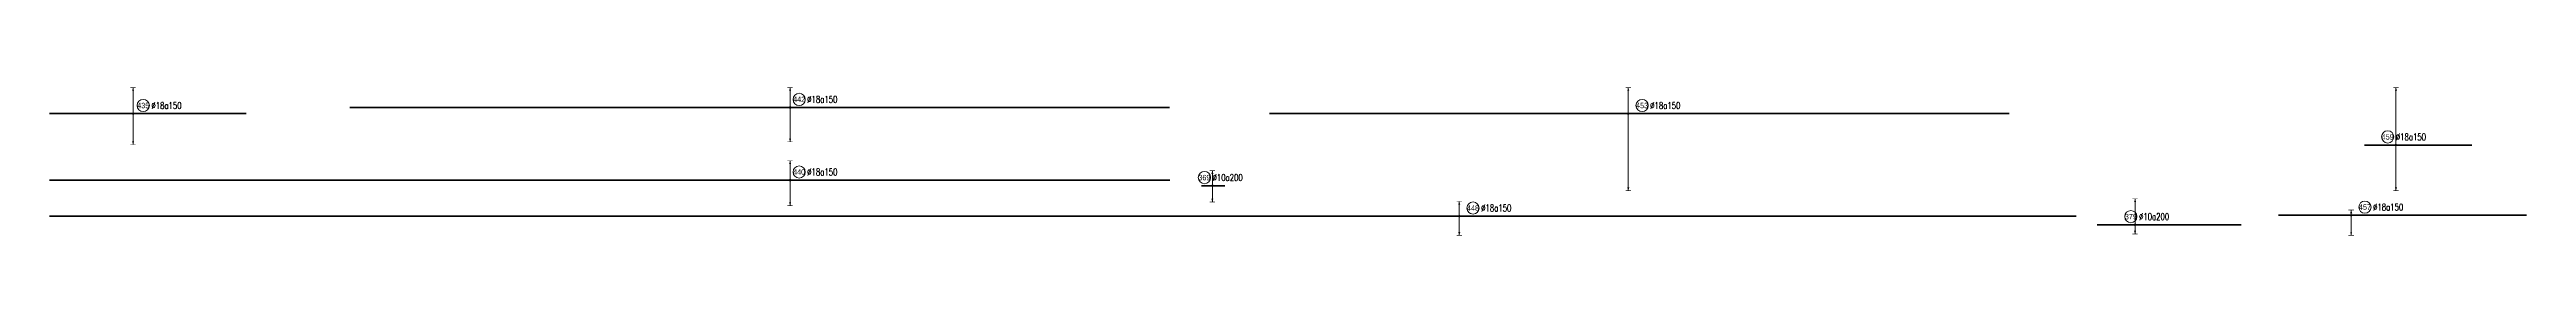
# Model space of a CAD drawing. Header units: millimetres. Extents: x -415354 to 592036, y -374841 to 139309.
# Drawn here: x 338303 to 521490, y 78480 to 89420 of the extents above; entities that cross this region are included whole.
import ezdxf
from ezdxf.enums import TextEntityAlignment as Align

# ---------------------------------------------------------------- set-up
doc = ezdxf.new("R2010")
doc.units = ezdxf.units.MM
doc.header["$MEASUREMENT"] = 0
for name, color, linetype, lineweight in [('NDC_S_DIM', 1, 'Continuous', 15), ('NDC_S_REBAR', 4, 'Continuous', 35), ('NDC_S_VN TEXT', 7, 'Continuous', 20)]:
    doc.layers.add(name, color=color, linetype=linetype, lineweight=lineweight)
doc.styles.add('ARIAL', font='arial.ttf', dxfattribs={"width": 0.8})
doc.styles.add('NDC_EN TXT', font='romans.shx', dxfattribs={"width": 0.8})

# ---------------------------------------------------------------- blocks, each defined once
blk = doc.blocks.new('*U930')
h = blk.add_hatch(color=6)
edge = h.paths.add_edge_path()
edge.add_arc((-2.99, 0), 0.3, 0, 360)
at = {"layer": 'NDC_S_DIM', "color": 8}
for q in [(-2.99, 9.62), (-2.99, -28.36)]:
    blk.add_line((-2.99, 0), q, dxfattribs=at)
for points in [[(-3.99, 9.62, 0.2, 0.2, 0), (-1.99, 9.62, 0, 0, 0)], [(-3.99, -28.36, 0.2, 0.2, 0), (-1.99, -28.36, 0, 0, 0)]]:
    blk.add_lwpolyline(points, format="xyseb", dxfattribs=at)
at = {"layer": 'NDC_S_DIM', "color": 6}
blk.add_circle((-2.99, 0), 0.3, dxfattribs=at)
at = {"layer": 'NDC_S_DIM'}
blk.add_circle((2.1, 3), 2.25, dxfattribs=at)
at = {"layer": 'NDC_S_DIM', "color": 8}
for points in [[(-3.39, 8.42), (-2.99, 9.62), (-2.59, 8.42)], [(-3.39, -27.16), (-2.99, -28.36), (-2.59, -27.16)]]:
    blk.add_solid(points, dxfattribs=at)
at = {"layer": 'NDC_S_REBAR'}
for p, q in [((0, 0), (-135.7, 0)), ((-135.7, 0), (-135.7, 0)), ((0, 0), (137.9, 0)), ((137.9, 0), (137.9, 0)), ((137.9, 0), (137.9, 0)), ((-135.7, 0), (-135.7, 0))]:
    blk.add_line(p, q, dxfattribs=at)
at = {"layer": 'NDC_S_VN TEXT', "style": 'ARIAL', "width": 0.8}
blk.add_attdef('KHT', text='', height=2, dxfattribs=at).set_placement((2.1, 3), align=Align.MIDDLE_CENTER)
at = {"layer": 'NDC_S_VN TEXT', "color": 3, "style": 'NDC_EN TXT', "width": 0.75}
blk.add_attdef('DKT', (5.1, 1.75), '', height=2.5, dxfattribs=at)
blk = doc.blocks.new('*U929')
h = blk.add_hatch(color=6)
edge = h.paths.add_edge_path()
edge.add_arc((-2.99, 0), 0.3, 0, 360)
at = {"layer": 'NDC_S_DIM', "color": 8}
for q in [(-2.99, 5.41), (-2.99, -7.09)]:
    blk.add_line((-2.99, 0), q, dxfattribs=at)
for points in [[(-3.99, 5.41, 0.2, 0.2, 0), (-1.99, 5.41, 0, 0, 0)], [(-3.99, -7.09, 0.2, 0.2, 0), (-1.99, -7.09, 0, 0, 0)]]:
    blk.add_lwpolyline(points, format="xyseb", dxfattribs=at)
at = {"layer": 'NDC_S_DIM', "color": 6}
blk.add_circle((-2.99, 0), 0.3, dxfattribs=at)
at = {"layer": 'NDC_S_DIM'}
blk.add_circle((2.1, 3), 2.25, dxfattribs=at)
at = {"layer": 'NDC_S_DIM', "color": 8}
for points in [[(-3.39, 4.21), (-2.99, 5.41), (-2.59, 4.21)], [(-3.39, -5.89), (-2.99, -7.09), (-2.59, -5.89)]]:
    blk.add_solid(points, dxfattribs=at)
at = {"layer": 'NDC_S_REBAR'}
for p, q in [((0, 0), (-524.29, 0)), ((-524.29, 0), (-524.29, 0)), ((0, 0), (225.16, 0)), ((225.16, 0), (225.16, 0)), ((225.16, 0), (225.16, 0)), ((-524.29, 0), (-524.29, 0))]:
    blk.add_line(p, q, dxfattribs=at)
at = {"layer": 'NDC_S_VN TEXT', "style": 'ARIAL', "width": 0.8}
blk.add_attdef('KHT', text='', height=2, dxfattribs=at).set_placement((2.1, 3), align=Align.MIDDLE_CENTER)
at = {"layer": 'NDC_S_VN TEXT', "color": 3, "style": 'NDC_EN TXT', "width": 0.75}
blk.add_attdef('DKT', (5.1, 1.75), '', height=2.5, dxfattribs=at)
blk = doc.blocks.new('*U928')
h = blk.add_hatch(color=6)
edge = h.paths.add_edge_path()
edge.add_arc((-2.99, 0), 0.3, 0, 360)
at = {"layer": 'NDC_S_DIM', "color": 8}
for q in [(-2.99, 1.97), (-2.99, -7.43)]:
    blk.add_line((-2.99, 0), q, dxfattribs=at)
for points in [[(-3.99, 1.97, 0.2, 0.2, 0), (-1.99, 1.97, 0, 0, 0)], [(-3.99, -7.43, 0.2, 0.2, 0), (-1.99, -7.43, 0, 0, 0)]]:
    blk.add_lwpolyline(points, format="xyseb", dxfattribs=at)
at = {"layer": 'NDC_S_DIM', "color": 6}
blk.add_circle((-2.99, 0), 0.3, dxfattribs=at)
at = {"layer": 'NDC_S_DIM'}
blk.add_circle((2.1, 3), 2.25, dxfattribs=at)
at = {"layer": 'NDC_S_DIM', "color": 8}
for points in [[(-3.39, 0.77), (-2.99, 1.97), (-2.59, 0.77)], [(-3.39, -6.23), (-2.99, -7.43), (-2.59, -6.23)]]:
    blk.add_solid(points, dxfattribs=at)
at = {"layer": 'NDC_S_REBAR'}
for p, q in [((0, 0), (-29.87, 0)), ((-29.87, 0), (-29.87, 0)), ((0, 0), (61.82, 0)), ((61.82, 0), (61.82, 0)), ((61.82, 0), (61.82, 0)), ((-29.87, 0), (-29.87, 0))]:
    blk.add_line(p, q, dxfattribs=at)
at = {"layer": 'NDC_S_VN TEXT', "style": 'ARIAL', "width": 0.8}
blk.add_attdef('KHT', text='', height=2, dxfattribs=at).set_placement((2.1, 3), align=Align.MIDDLE_CENTER)
at = {"layer": 'NDC_S_VN TEXT', "color": 3, "style": 'NDC_EN TXT', "width": 0.75}
blk.add_attdef('DKT', (5.1, 1.75), '', height=2.5, dxfattribs=at)
blk = doc.blocks.new('*U915')
h = blk.add_hatch(color=6)
edge = h.paths.add_edge_path()
edge.add_arc((-14.44, 0), 0.3, 0, 360)
at = {"layer": 'NDC_S_DIM', "color": 8}
for q in [(-14.44, 21.2), (-14.44, -16.8)]:
    blk.add_line((-14.44, 0), q, dxfattribs=at)
for points in [[(-15.44, 21.2, 0.2, 0.2, 0), (-13.44, 21.2, 0, 0, 0)], [(-15.44, -16.8, 0.2, 0.2, 0), (-13.44, -16.8, 0, 0, 0)]]:
    blk.add_lwpolyline(points, format="xyseb", dxfattribs=at)
at = {"layer": 'NDC_S_DIM'}
blk.add_circle((-17.5, 3), 2.25, dxfattribs=at)
at = {"layer": 'NDC_S_DIM', "color": 6}
blk.add_circle((-14.44, 0), 0.3, dxfattribs=at)
at = {"layer": 'NDC_S_DIM', "color": 8}
for points in [[(-14.84, 20), (-14.44, 21.2), (-14.04, 20)], [(-14.84, -15.6), (-14.44, -16.8), (-14.04, -15.6)]]:
    blk.add_solid(points, dxfattribs=at)
at = {"layer": 'NDC_S_REBAR'}
for p, q in [((0, 0), (-26.13, 0)), ((-26.13, 0), (-26.13, 0)), ((0, 0), (13.66, 0)), ((13.66, 0), (13.66, 0)), ((13.66, 0), (13.66, 0)), ((-26.13, 0), (-26.13, 0))]:
    blk.add_line(p, q, dxfattribs=at)
at = {"layer": 'NDC_S_VN TEXT', "style": 'ARIAL', "width": 0.8}
blk.add_attdef('KHT', text='', height=2, dxfattribs=at).set_placement((-17.5, 3), align=Align.MIDDLE_CENTER)
at = {"layer": 'NDC_S_VN TEXT', "color": 3, "style": 'NDC_EN TXT', "width": 0.75}
blk.add_attdef('DKT', (-14.5, 1.75), '', height=2.5, dxfattribs=at)
blk = doc.blocks.new('*U903')
h = blk.add_hatch(color=6)
edge = h.paths.add_edge_path()
edge.add_arc((-1.67, 0), 0.3, 0, 360)
at = {"layer": 'NDC_S_DIM', "color": 8}
for q in [(-1.67, 9.62), (-1.67, -11.38)]:
    blk.add_line((-1.67, 0), q, dxfattribs=at)
for points in [[(-2.67, 9.62, 0.2, 0.2, 0), (-0.67, 9.62, 0, 0, 0)], [(-2.67, -11.38, 0.2, 0.2, 0), (-0.67, -11.38, 0, 0, 0)]]:
    blk.add_lwpolyline(points, format="xyseb", dxfattribs=at)
at = {"layer": 'NDC_S_DIM', "color": 6}
blk.add_circle((-1.67, 0), 0.3, dxfattribs=at)
at = {"layer": 'NDC_S_DIM'}
blk.add_circle((2.1, 3), 2.25, dxfattribs=at)
at = {"layer": 'NDC_S_DIM', "color": 8}
for points in [[(-2.07, 8.42), (-1.67, 9.62), (-1.27, 8.42)], [(-2.07, -10.18), (-1.67, -11.38), (-1.27, -10.18)]]:
    blk.add_solid(points, dxfattribs=at)
at = {"layer": 'NDC_S_REBAR'}
for p, q in [((0, 0), (-32.56, 0)), ((-32.56, 0), (-32.56, 0)), ((0, 0), (40.14, 0)), ((40.14, 0), (40.14, 0)), ((40.14, 0), (40.14, 0)), ((-32.56, 0), (-32.56, 0))]:
    blk.add_line(p, q, dxfattribs=at)
at = {"layer": 'NDC_S_VN TEXT', "style": 'ARIAL', "width": 0.8}
blk.add_attdef('KHT', text='', height=2, dxfattribs=at).set_placement((2.1, 3), align=Align.MIDDLE_CENTER)
at = {"layer": 'NDC_S_VN TEXT', "color": 3, "style": 'NDC_EN TXT', "width": 0.75}
blk.add_attdef('DKT', (5.1, 1.75), '', height=2.5, dxfattribs=at)
blk = doc.blocks.new('*U902')
h = blk.add_hatch(color=6)
edge = h.paths.add_edge_path()
edge.add_arc((-12.87, 0), 0.3, 0, 360)
at = {"layer": 'NDC_S_DIM', "color": 8}
for q in [(-12.87, 7.36), (-12.87, -12.64)]:
    blk.add_line((-12.87, 0), q, dxfattribs=at)
for points in [[(-13.87, 7.36, 0.2, 0.2, 0), (-11.87, 7.36, 0, 0, 0)], [(-13.87, -12.64, 0.2, 0.2, 0), (-11.87, -12.64, 0, 0, 0)]]:
    blk.add_lwpolyline(points, format="xyseb", dxfattribs=at)
at = {"layer": 'NDC_S_DIM', "color": 6}
blk.add_circle((-12.87, 0), 0.3, dxfattribs=at)
at = {"layer": 'NDC_S_DIM'}
blk.add_circle((-9.54, 3), 2.25, dxfattribs=at)
at = {"layer": 'NDC_S_DIM', "color": 8}
for points in [[(-13.27, 6.16), (-12.87, 7.36), (-12.47, 6.16)], [(-13.27, -11.44), (-12.87, -12.64), (-12.47, -11.44)]]:
    blk.add_solid(points, dxfattribs=at)
at = {"layer": 'NDC_S_REBAR'}
for p, q in [((0, 0), (-175.72, 0)), ((-175.72, 0), (-175.72, 0)), ((0, 0), (127.48, 0)), ((127.48, 0), (127.48, 0)), ((127.48, 0), (127.48, 0)), ((-175.72, 0), (-175.72, 0))]:
    blk.add_line(p, q, dxfattribs=at)
at = {"layer": 'NDC_S_VN TEXT', "style": 'ARIAL', "width": 0.8}
blk.add_attdef('KHT', text='', height=2, dxfattribs=at).set_placement((-9.54, 3), align=Align.MIDDLE_CENTER)
at = {"layer": 'NDC_S_VN TEXT', "color": 3, "style": 'NDC_EN TXT', "width": 0.75}
blk.add_attdef('DKT', (-6.54, 1.75), '', height=2.5, dxfattribs=at)
blk = doc.blocks.new('*U901')
h = blk.add_hatch(color=6)
edge = h.paths.add_edge_path()
edge.add_arc((-12.87, 0), 0.3, 0, 360)
at = {"layer": 'NDC_S_DIM', "color": 8}
for q in [(-12.87, 7.12), (-12.87, -9.38)]:
    blk.add_line((-12.87, 0), q, dxfattribs=at)
for points in [[(-13.87, 7.12, 0.2, 0.2, 0), (-11.87, 7.12, 0, 0, 0)], [(-13.87, -9.38, 0.2, 0.2, 0), (-11.87, -9.38, 0, 0, 0)]]:
    blk.add_lwpolyline(points, format="xyseb", dxfattribs=at)
at = {"layer": 'NDC_S_DIM', "color": 6}
blk.add_circle((-12.87, 0), 0.3, dxfattribs=at)
at = {"layer": 'NDC_S_DIM'}
blk.add_circle((-9.54, 3), 2.25, dxfattribs=at)
at = {"layer": 'NDC_S_DIM', "color": 8}
for points in [[(-13.27, 5.92), (-12.87, 7.12), (-12.47, 5.92)], [(-13.27, -8.18), (-12.87, -9.38), (-12.47, -8.18)]]:
    blk.add_solid(points, dxfattribs=at)
at = {"layer": 'NDC_S_REBAR'}
for p, q in [((0, 0), (-286.72, 0)), ((-286.72, 0), (-286.72, 0)), ((0, 0), (127.5, 0)), ((127.5, 0), (127.5, 0)), ((127.5, 0), (127.5, 0)), ((-286.72, 0), (-286.72, 0))]:
    blk.add_line(p, q, dxfattribs=at)
at = {"layer": 'NDC_S_VN TEXT', "style": 'ARIAL', "width": 0.8}
blk.add_attdef('KHT', text='', height=2, dxfattribs=at).set_placement((-9.54, 3), align=Align.MIDDLE_CENTER)
at = {"layer": 'NDC_S_VN TEXT', "color": 3, "style": 'NDC_EN TXT', "width": 0.75}
blk.add_attdef('DKT', (-6.54, 1.75), '', height=2.5, dxfattribs=at)
blk = doc.blocks.new('*U838')
h = blk.add_hatch(color=6)
edge = h.paths.add_edge_path()
edge.add_arc((0.3, 0), 0.3, 0, 360)
at = {"layer": 'NDC_S_DIM', "color": 8}
for q in [(0.3, 9.57), (0.3, -3.43)]:
    blk.add_line((0.3, 0), q, dxfattribs=at)
for points in [[(-0.7, 9.57, 0.2, 0.2, 0), (1.3, 9.57, 0, 0, 0)], [(-0.7, -3.43, 0.2, 0.2, 0), (1.3, -3.43, 0, 0, 0)]]:
    blk.add_lwpolyline(points, format="xyseb", dxfattribs=at)
at = {"layer": 'NDC_S_DIM'}
blk.add_circle((-1.25, 3), 2.25, dxfattribs=at)
at = {"layer": 'NDC_S_DIM', "color": 6}
blk.add_circle((0.3, 0), 0.3, dxfattribs=at)
at = {"layer": 'NDC_S_DIM', "color": 8}
for points in [[(-0.1, 8.37), (0.3, 9.57), (0.7, 8.37)], [(-0.1, -2.23), (0.3, -3.43), (0.7, -2.23)]]:
    blk.add_solid(points, dxfattribs=at)
at = {"layer": 'NDC_S_REBAR'}
for p, q in [((0, 0), (-13.66, 0)), ((-13.66, 0), (-13.66, 0)), ((0, 0), (39.54, 0)), ((39.54, 0), (39.54, 0)), ((39.54, 0), (39.54, 0)), ((-13.66, 0), (-13.66, 0))]:
    blk.add_line(p, q, dxfattribs=at)
at = {"layer": 'NDC_S_VN TEXT', "style": 'ARIAL', "width": 0.8}
blk.add_attdef('KHT', text='', height=2, dxfattribs=at).set_placement((-1.25, 3), align=Align.MIDDLE_CENTER)
at = {"layer": 'NDC_S_VN TEXT', "color": 3, "style": 'NDC_EN TXT', "width": 0.75}
blk.add_attdef('DKT', (1.75, 1.75), '', height=2.5, dxfattribs=at)
blk = doc.blocks.new('*U1036')
h = blk.add_hatch(color=6)
edge = h.paths.add_edge_path()
edge.add_arc((0.3, 0), 0.3, 0, 360)
at = {"layer": 'NDC_S_DIM', "color": 8}
for q in [(0.3, 5.53), (0.3, -5.97)]:
    blk.add_line((0.3, 0), q, dxfattribs=at)
for points in [[(-0.7, 5.53, 0.2, 0.2, 0), (1.3, 5.53, 0, 0, 0)], [(-0.7, -5.97, 0.2, 0.2, 0), (1.3, -5.97, 0, 0, 0)]]:
    blk.add_lwpolyline(points, format="xyseb", dxfattribs=at)
at = {"layer": 'NDC_S_DIM'}
blk.add_circle((-2.64, 3), 2.25, dxfattribs=at)
at = {"layer": 'NDC_S_DIM', "color": 6}
blk.add_circle((0.3, 0), 0.3, dxfattribs=at)
at = {"layer": 'NDC_S_DIM', "color": 8}
for points in [[(-0.1, 4.33), (0.3, 5.53), (0.7, 4.33)], [(-0.1, -4.77), (0.3, -5.97), (0.7, -4.77)]]:
    blk.add_solid(points, dxfattribs=at)
at = {"layer": 'NDC_S_REBAR'}
for p, q in [((0, 0), (-3.72, 0)), ((-3.72, 0), (-3.72, 0)), ((0, 0), (4.9, 0)), ((4.9, 0), (4.9, 0)), ((4.9, 0), (4.9, 0)), ((-3.72, 0), (-3.72, 0))]:
    blk.add_line(p, q, dxfattribs=at)
at = {"layer": 'NDC_S_VN TEXT', "style": 'ARIAL', "width": 0.8}
blk.add_attdef('KHT', text='', height=2, dxfattribs=at).set_placement((-2.64, 3), align=Align.MIDDLE_CENTER)
at = {"layer": 'NDC_S_VN TEXT', "color": 3, "style": 'NDC_EN TXT', "width": 0.75}
blk.add_attdef('DKT', (0.36, 1.75), '', height=2.5, dxfattribs=at)

msp = doc.modelspace()

# ---------------------------------------------------------------- block references
at = {"xscale": 200, "yscale": 200, "zscale": 200}
for name, p, values in [('*U903', (344814.7, 87476.7), {'KHT': '435', 'DKT': '%%C18a150'}), ('*U902', (395647, 87928.6), {'KHT': '442', 'DKT': '%%C18a150'}), ('*U930', (455662.5, 87476.7), {'KHT': '453', 'DKT': '%%C18a150'}), ('*U915', (514728.1, 85161), {'KHT': '459', 'DKT': '%%C18a150'}), ('*U901', (395647, 82575.8), {'KHT': '440', 'DKT': '%%C18a150'}), ('*U1036', (424242.5, 82164), {'KHT': '369', 'DKT': '%%c10a200'}), ('*U929', (443160, 79919), {'KHT': '448', 'DKT': '%%C18a150'}), ('*U838', (492484, 79285.4), {'KHT': '379', 'DKT': '%%c10a200'}), ('*U928', (509125.7, 79985.2), {'KHT': '457', 'DKT': '%%C18a150'})]:
    msp.add_blockref(name, p, dxfattribs=at).add_auto_attribs(values)

doc.saveas('drawing.dxf')
